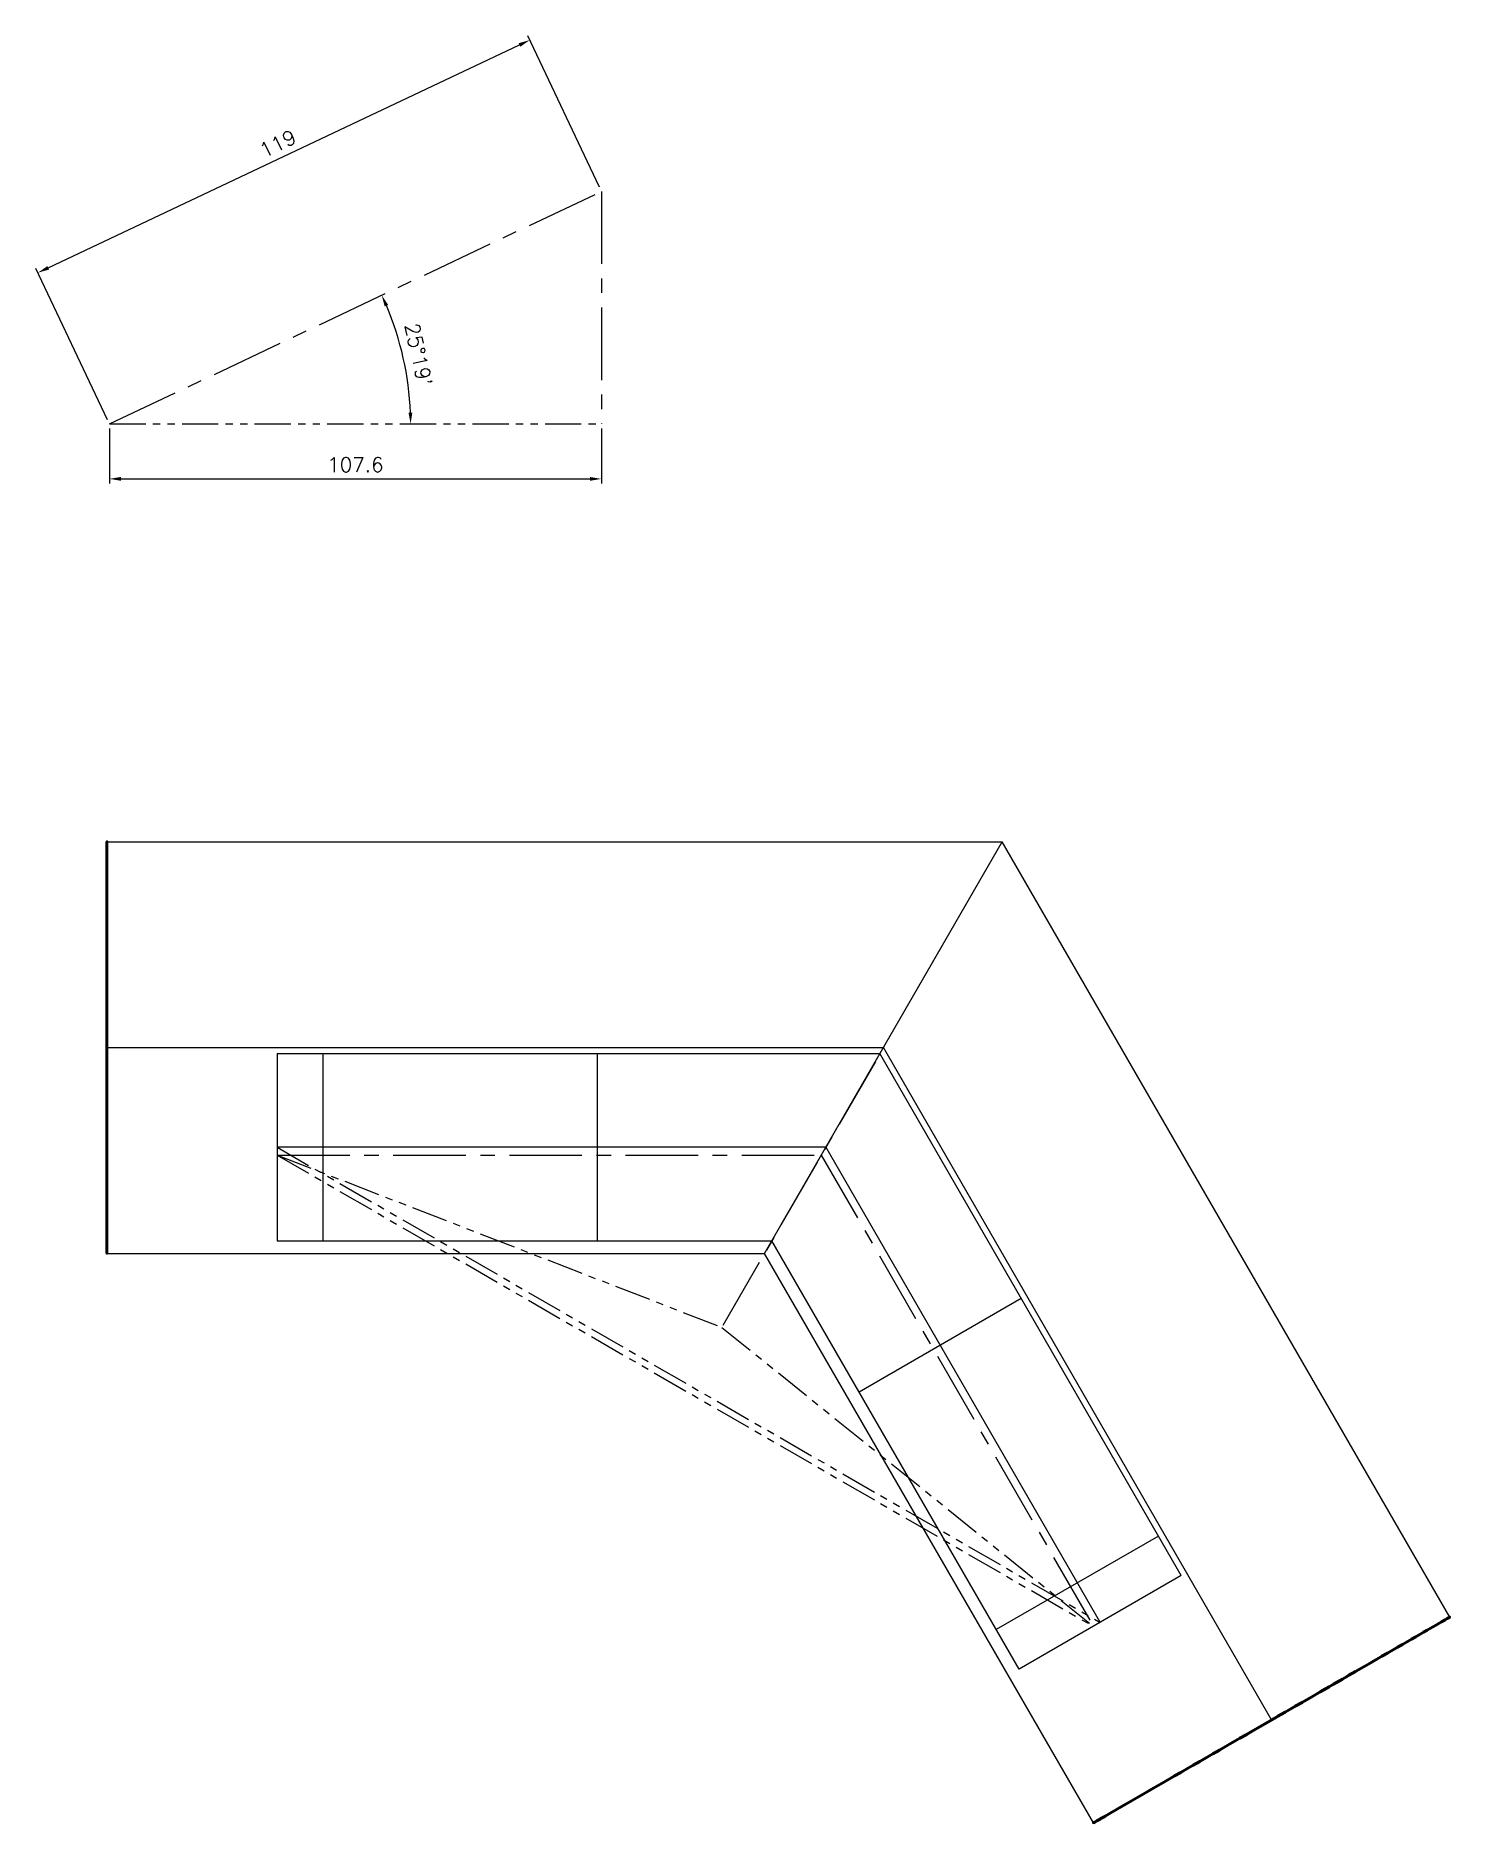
# Model space of a CAD drawing. Header units: millimetres. Extents: x 0 to 1218, y 0 to 594.
# Drawn here: x 905.3 to 1217.9, y 31.8 to 424.6 of the extents above; entities that cross this region are included whole.
import ezdxf

# ---------------------------------------------------------------- set-up
doc = ezdxf.new("R2010")
doc.units = ezdxf.units.MM
doc.header["$LTSCALE"] = 0.5
doc.linetypes.add('CENTER', pattern=[50.8, 31.75, -6.35, 6.35, -6.35])
doc.linetypes.add('PHANTOM2', pattern=[31.75, 15.875, -3.175, 3.175, -3.175, 3.175, -3.175])
for name, color, linetype, lineweight in [('1', 3, 'Continuous', 50), ('CENTER', 1, 'CENTER', 25), ('SCALE', 4, 'Continuous', 25), ('SOUZOU', 1, 'PHANTOM2', 25)]:
    doc.layers.add(name, color=color, linetype=linetype, lineweight=lineweight)
doc.styles.add('KOURAN', font='romans.shx', dxfattribs={"bigfont": 'bigfont.shx'})
doc.dimstyles.new('NLM_VN$0', dxfattribs={"dimtxt": 3.2, "dimasz": 2.5, "dimexe": 1, "dimexo": 1, "dimgap": 1.5, "dimtad": 3, "dimdec": 1, "dimrnd": 0.1, "dimdsep": 46, "dimtxsty": 'KOURAN', "dimcen": 0, "dimclrd": 256, "dimclre": 256, "dimclrt": 6, "dimaunit": 1, "dimadec": 1, "dimazin": 2, "dimtp": 0.1, "dimtm": 0.1, "dimtfac": 0.71, "dimtix": 1, "dimtmove": 0, "dimatfit": 1, "dimfxl": 1, "dimlwd": -1, "dimlwe": -1, "dimarcsym": 1})
doc.dimstyles.new('NLM_VN$2', dxfattribs={"dimtxt": 3.2, "dimasz": 2.5, "dimexe": 1, "dimexo": 1, "dimgap": 1.5, "dimtad": 3, "dimdec": 1, "dimrnd": 0.1, "dimdsep": 46, "dimtxsty": 'KOURAN', "dimcen": 0, "dimclrd": 256, "dimclre": 256, "dimclrt": 6, "dimaunit": 1, "dimadec": 1, "dimazin": 2, "dimtp": 0.1, "dimtm": 0.1, "dimtfac": 0.71, "dimtdec": 1, "dimtix": 1, "dimtmove": 0, "dimatfit": 3, "dimfxl": 1, "dimlwd": -1, "dimlwe": -1, "dimarcsym": 1})

msp = doc.modelspace()

# ---------------------------------------------------------------- blocks, each defined once
blk = doc.blocks.new('*D46')
at = {"layer": 'Defpoints', "color": 0, "transparency": 16777216}
for p in [(1013.34, 423.7), (1028.98, 390.61), (921.4, 339.73)]:
    blk.add_point(p, dxfattribs=at)
at = {"layer": 'SCALE', "linetype": 'ByBlock', "transparency": 16777216}
for p, q in [((1028.56, 391.52), (1012.91, 424.6)), ((908.02, 373.89), (1011.08, 422.63)), ((920.98, 340.64), (905.33, 373.72))]:
    blk.add_line(p, q, dxfattribs=at)
at = {"layer": 'SCALE', "transparency": 16777216}
for points in [[(1010.9, 423.01), (1011.26, 422.25), (1013.34, 423.7)], [(907.84, 374.27), (908.19, 373.51), (905.76, 372.82)]]:
    blk.add_solid(points, dxfattribs=at)
at = {"layer": 'SCALE', "color": 6, "transparency": 16777216, "insert": (958.22, 401.06), "char_height": 3.2, "attachment_point": 5, "rotation": 25.3112, "style": 'KOURAN'}
blk.add_mtext('119', dxfattribs=at)
blk = doc.blocks.new('*D47')
at = {"layer": 'Defpoints', "color": 0, "transparency": 16777216}
for p in [(1028.98, 390.61), (986.56, 349.4), (921.4, 339.73), (921.4, 339.73), (1028.98, 339.73)]:
    blk.add_point(p, dxfattribs=at)
at = {"layer": 'SCALE', "linetype": 'ByBlock', "transparency": 16777216}
blk.add_arc((921.4, 339.73), 65.87, 2.1748, 23.1364, dxfattribs=at)
at = {"layer": 'SCALE', "transparency": 16777216}
for points in [[(981.59, 365.44), (982.35, 365.78), (980.95, 367.89)], [(987.64, 342.24), (986.81, 342.23), (987.27, 339.73)]]:
    blk.add_solid(points, dxfattribs=at)
at = {"layer": 'SCALE', "color": 6, "transparency": 16777216, "insert": (988.99, 354.91), "char_height": 3.2, "attachment_point": 5, "rotation": 282.6556, "style": 'KOURAN'}
blk.add_mtext("25°19'", dxfattribs=at)
blk = doc.blocks.new('*D48')
at = {"layer": 'Defpoints', "color": 0, "transparency": 16777216}
for p in [(921.4, 339.73), (1028.98, 339.73), (1028.98, 327.73)]:
    blk.add_point(p, dxfattribs=at)
at = {"layer": 'SCALE', "linetype": 'ByBlock', "transparency": 16777216}
for p, q in [((921.4, 338.73), (921.4, 326.73)), ((1028.98, 338.73), (1028.98, 326.73)), ((923.9, 327.73), (1026.48, 327.73))]:
    blk.add_line(p, q, dxfattribs=at)
at = {"layer": 'SCALE', "transparency": 16777216}
for points in [[(923.9, 328.15), (923.9, 327.32), (921.4, 327.73)], [(1026.48, 328.15), (1026.48, 327.32), (1028.98, 327.73)]]:
    blk.add_solid(points, dxfattribs=at)
at = {"layer": 'SCALE', "color": 6, "transparency": 16777216, "insert": (975.19, 330.83), "char_height": 3.2, "attachment_point": 5, "style": 'KOURAN'}
blk.add_mtext('107.6', dxfattribs=at)

# ---------------------------------------------------------------- dimensions: what is measured, and where the dimension line sits
at = {"layer": 'SCALE'}
dim = msp.add_aligned_dim(p1=(921.40317675, 339.73358274), p2=(1028.98493929, 390.61304904), distance=36.6004245, dimstyle='NLM_VN$0', dxfattribs=at)
dim.commit()
dim.dimension.update_dxf_attribs({"geometry": '*D46', "text_midpoint": (958.22073478, 401.06245079)})
dim = msp.add_angular_dim_2l(base=(986.55700271, 349.39774789), line1=((921.40317675, 339.73358274), (1028.98493929, 390.61304904)), line2=((921.40317675, 339.73358274), (1028.98493929, 339.73358274)), dimstyle='NLM_VN$2', dxfattribs=at)
dim.commit()
dim.dimension.update_dxf_attribs({"geometry": '*D47', "text_midpoint": (988.99162052, 354.91028852)})
dim = msp.add_linear_dim(base=(1028.98493929, 327.73358274), p1=(921.40317675, 339.73358274), p2=(1028.98493929, 339.73358274), dimstyle='NLM_VN$0', dxfattribs=at)
dim.commit()
dim.dimension.update_dxf_attribs({"geometry": '*D48', "text_midpoint": (975.19405802, 330.83358274)})

# ---------------------------------------------------------------- linework, layer by layer
at = {"layer": '1'}
for p, q in [((1116.63107421, 248.35962177), (1116.63107421, 248.35962177, 272.03684362)), ((958.06644072, 202.04251829), (958.06644072, 202.04251829, 272.03684362)), ((1155.80160272, 87.88006928), (1155.80160272, 87.88006928, 272.03684362))]:
    msp.add_line(p, q, dxfattribs=at)
at = {"layer": '1', "extrusion": (-1, 0, 0)}
msp.add_line((920.84963783, 203.11782286, -44.99935037), (920.84963783, 161.15676438, -15.61790091), dxfattribs=at)
at = {"layer": '1', "extrusion": (-0.5, 0.866025, 0)}
msp.add_line((1175.34124523, 56.18702482, -44.99935037), (1139.00190262, 35.20649558, -15.61790091), dxfattribs=at)
at = {"layer": '1', "extrusion": (-1, 0, 0)}
msp.add_arc((-203.35962177, 0, -920.84963783), 45, 339.6921305853, 270.3078694147, dxfattribs=at)
at = {"layer": '1', "extrusion": (-0.5, 0.866025, 0)}
msp.add_arc((-1046.2106878, 0, -539.01123176), 45, 339.6921305853, 270.3078694147, dxfattribs=at)
at = {"layer": 'CENTER', "extrusion": (7.87426e-14, 8.49321e-15, -1)}
msp.add_line((921.40317675, 339.73358274), (1028.98493929, 390.61304904), dxfattribs=at)
at = {"layer": 'CENTER', "extrusion": (0.245224, -0.518512, 0.819152)}
msp.add_line((1028.98493929, 390.61304904), (1028.98493929, 339.73358274), dxfattribs=at)
at = {"layer": 'CENTER', "extrusion": (-1, 0, 0)}
for p, q in [((920.84963783, 248.35962177), (920.84963783, 158.35962177)), ((920.84963783, 177.54868213, -36.86184199), (920.84963783, 229.1705614, 36.86184199)), ((920.84963783, 225.85962177, -38.97114317), (920.84963783, 180.85962177, 38.97114317)), ((920.84963783, 203.35962177, -45), (920.84963783, 203.35962177, 45))]:
    msp.add_line(p, q, dxfattribs=at)
at = {"layer": 'CENTER'}
msp.add_line((1088.89641852, 200.32178898, -47.92464472), (1055.32022168, 142.16611013, -7.2036), dxfattribs=at)
at = {"layer": 'CENTER', "extrusion": (7.57806e-14, -0.573576, -0.819152)}
msp.add_line((958.06644072, 179.84298787, -33.58523382), (1077.07297719, 179.84298787, -33.58523382), dxfattribs=at)
at = {"layer": 'CENTER', "extrusion": (7.57727e-14, -0.573576, -0.819152)}
msp.add_line((1077.07297719, 179.84298787, -33.58523382), (1136.57624542, 76.78030408, -33.58523382), dxfattribs=at)
at = {"layer": 'CENTER', "extrusion": (-0.5, 0.866025, 0)}
for p, q in [((1214.5217924, 78.80792427), (1136.57950606, 33.80792427)), ((1153.19771981, 43.40245446, -36.86184199), (1197.90357865, 69.21339409, 36.86184199)), ((1195.03622081, 67.55792427, -38.97114317), (1156.06507764, 45.05792427, 38.97114317)), ((1175.55064923, 56.30792427, -45), (1175.55064923, 56.30792427, 45))]:
    msp.add_line(p, q, dxfattribs=at)
at = {"layer": 'Defpoints', "color": 3}
for p, q in [((920.84963783, 248.35962177), (1116.63107421, 248.35962177)), ((1064.66954998, 158.35962177), (1116.63107421, 248.35962177)), ((1214.5217924, 78.80792427), (1116.63107421, 248.35962177)), ((920.84963783, 158.35962177), (1064.66954998, 158.35962177)), ((1136.57950606, 33.80792427), (1064.66954998, 158.35962177))]:
    msp.add_line(p, q, dxfattribs=at)
at = {"layer": 'Defpoints'}
for p in [(920.84963783, 203.35962177), (1175.55064923, 56.30792427)]:
    msp.add_line(p, (1090.65031209, 203.35962177), dxfattribs=at)
at = {"layer": 'Defpoints', "color": 30}
for p, q in [((958.06644072, 202.04251829), (1089.88988205, 202.04251829)), ((958.06644072, 202.04251829), (958.06644072, 161.08491608)), ((968.06644072, 202.04251829), (968.06644072, 161.08491608)), ((1028.06644072, 202.04251829), (1028.06644072, 161.08491608)), ((1155.80160272, 87.88006928), (1089.88988205, 202.04251829)), ((1078.06644072, 181.56371718), (958.06644072, 181.56371718)), ((1078.06644072, 181.56371718), (1138.06644072, 77.64066873)), ((958.06644072, 161.08491608), (1066.24299939, 161.08491608)), ((1120.33127872, 67.40126818), (1066.24299939, 161.08491608)), ((1120.80160272, 148.50184755), (1085.33127872, 128.02304644)), ((1150.80160272, 96.54032332), (1115.33127872, 76.06152221)), ((1155.80160272, 87.88006928), (1120.33127872, 67.40126818))]:
    msp.add_line(p, q, dxfattribs=at)
at = {"layer": 'SOUZOU', "extrusion": (0.245224, -0.518512, 0.819152)}
msp.add_line((921.40317675, 339.73358274), (1028.98493929, 339.73358274), dxfattribs=at)
at = {"layer": 'SOUZOU', "color": 30}
msp.add_line((958.06644072, 181.56371718, -31.12777768), (1138.06644072, 77.64066873, -31.12777768), dxfattribs=at)
at = {"layer": 'SOUZOU'}
for p, q in [((958.06644072, 179.84298787, -33.58523382), (1055.32022168, 142.16611013, -7.2036)), ((1055.32022168, 142.16611013, -7.2036), (1136.57624542, 76.78030408, -33.58523382))]:
    msp.add_line(p, q, dxfattribs=at)
at = {"layer": 'SOUZOU', "extrusion": (7.57806e-14, -0.573576, -0.819152)}
msp.add_line((958.06644072, 179.84298787, -33.58523382), (1136.57624542, 76.78030408, -33.58523382), dxfattribs=at)

msp.set_redraw_order([(e.dxf.handle, doc.entitydb.next_handle()) for e in msp.query("TEXT MTEXT ATTDEF DIMENSION ARC_DIMENSION")])  # texts and dimensions are drawn at this point

doc.saveas('drawing.dxf')
